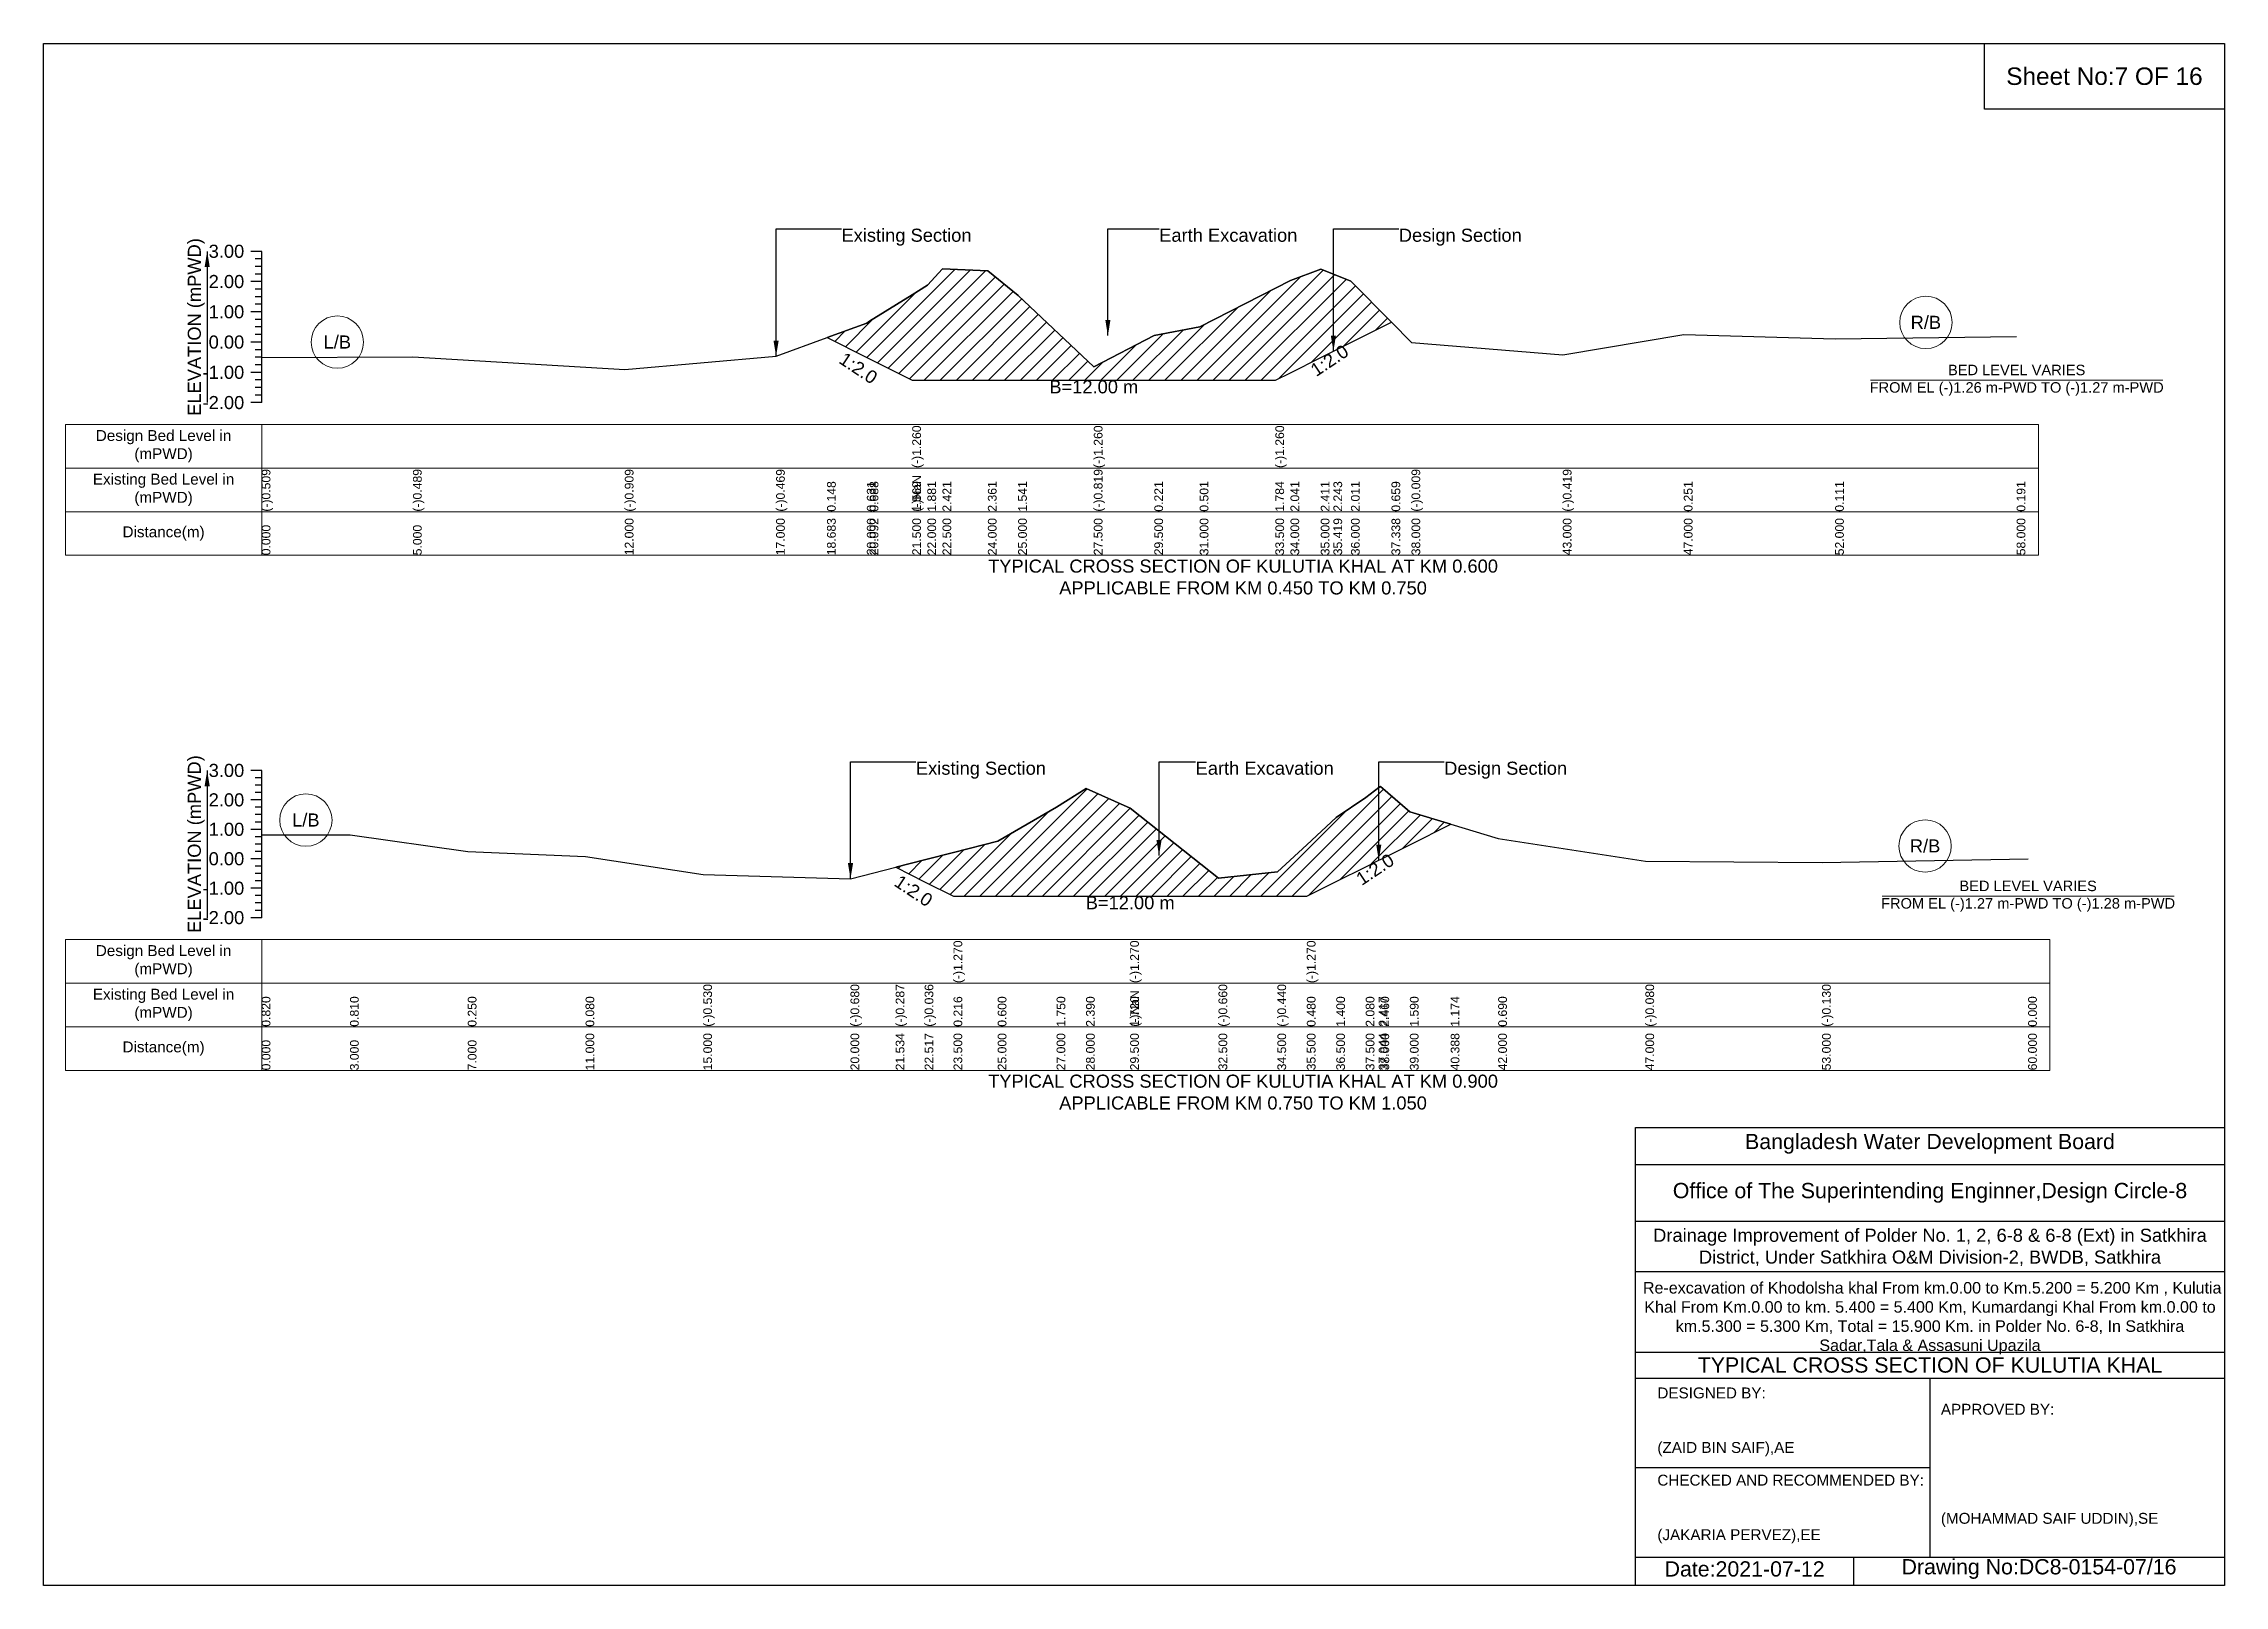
# Model space of a CAD drawing. Header units: inches. Extents: x 91000 to 568000, y -5656 to 0.
# Drawn here: x 310000 to 318000, y -5656 to 0 of the extents above; entities that cross this region are included whole.
import ezdxf

# ---------------------------------------------------------------- set-up
doc = ezdxf.new("R2010")
doc.units = ezdxf.units.IN
doc.header["$LTSCALE"] = 7
doc.header["$MEASUREMENT"] = 0
for name, color, linetype, lineweight in [('Cross section Data Border', 7, 'Continuous', 9), ('Cross Section Labels', 7, 'Continuous', 9), ('Existing_Bed_Level for Xsection', 7, 'Continuous', 25)]:
    doc.layers.add(name, color=color, linetype=linetype, lineweight=lineweight)
doc.styles.get("Standard").update_dxf_attribs({"font": 'arial.ttf'})
doc.dimstyles.get("Standard").update_dxf_attribs({"dimtxt": 0.18, "dimasz": 0.18, "dimexe": 0.18, "dimexo": 0.0625, "dimgap": 0.09, "dimtad": 0, "dimtih": 1, "dimtoh": 1, "dimdec": 4, "dimzin": 0, "dimdsep": 46, "dimtxsty": 'Standard', "dimcen": 0.09, "dimadec": 0, "dimazin": 0, "dimtfac": 1, "dimtdec": 4, "dimtofl": 0, "dimtmove": 0, "dimatfit": 3, "dimfxl": 1, "dimtolj": 1, "dimtzin": 0, "dimarcsym": 0})

msp = doc.modelspace()

# ---------------------------------------------------------------- texts
at = {"attachment_point": 5}
for s, insert, char_height in [('Sheet No:7 OF 16', (317560, -120), 64), ('Bangladesh Water Development Board', (316920, -4036), 56), ('Office of The Superintending Enginner,Design Circle-8', (316920, -4216), 56)]:
    msp.add_mtext(s, dxfattribs=dict(at, insert=insert, char_height=char_height))
for s, insert, char_height, width, attachment_point in [('Drainage Improvement of Polder No. 1, 2, 6-8 & 6-8 (Ext) in Satkhira District, Under Satkhira O&M Division-2, BWDB, Satkhira', (316920, -4416), 48, 2240, 5), (' Re-excavation of Khodolsha khal From km.0.00 to Km.5.200 = 5.200 Km , Kulutia Khal From Km.0.00 to km. 5.400 = 5.400 Km, Kumardangi Khal From km.0.00 to km.5.300 = 5.300 Km, Total = 15.900 Km. in Polder No. 6-8, In Satkhira Sadar,Tala & Assasuni Upazila', (316920, -4676), 42.1524, 2160, 5), ('TYPICAL CROSS SECTION OF KULUTIA KHAL', (316920, -4848), 56, 2240, 5), ('DESIGNED BY:^J^J^J(ZAID BIN SAIF),AE', (315920, -5056), 40, 1120, 4), ('APPROVED BY:^J^J^J^J^J^J(MOHAMMAD SAIF UDDIN),SE', (316960, -5216), 40, 1120, 4), ('CHECKED AND RECOMMENDED BY:^J^J^J(JAKARIA PERVEZ),EE', (315920, -5376), 40, 1120, 4), ('Date:2021-07-12', (316240, -5596), 56, 1120, 5), ('Drawing No:DC8-0154-07/16', (317320, -5596), 56, 1760, 5)]:
    msp.add_mtext(s, dxfattribs=dict(insert=insert, char_height=char_height, width=width, attachment_point=attachment_point))
at = {"layer": 'Cross section Data Border', "char_height": 40, "width": 640, "attachment_point": 5}
for s, insert in [('Design Bed Level in (mPWD)', (310440, -1477.1)), ('Existing Bed Level in (mPWD)', (310440, -1637.1)), ('Distance(m)', (310440, -1797.1)), ('Design Bed Level in (mPWD)', (310440, -3366.6)), ('Existing Bed Level in (mPWD)', (310440, -3526.6)), ('Distance(m)', (310440, -3686.6))]:
    msp.add_mtext(s, dxfattribs=dict(at, insert=insert))
at = {"layer": 'Cross Section Labels'}
for s, insert, char_height, attachment_point in [('Existing Section', (312927, -678.9), 48, 1), ('Earth Excavation', (314092.5, -678.9), 48, 1), ('Design Section', (314971.5, -678.9), 48, 1), ('R/B', (316905, -1022.8), 48, 5), ('L/B', (311077.5, -1095), 48, 5), ('BED LEVEL VARIES ^JFROM EL (-)1.26 m-PWD TO (-)1.27 m-PWD', (317238, -1235), 38.4, 5), ('B=12.00 m', (313852.5, -1235), 48, 2), ('TYPICAL CROSS SECTION OF KULUTIA KHAL AT KM 0.600^JAPPLICABLE FROM KM 0.450 TO KM 0.750', (314400, -1957.1), 48, 5), ('Existing Section', (313200, -2634.2), 48, 1), ('Earth Excavation', (314226, -2634.2), 48, 1), ('Design Section', (315137.9, -2634.2), 48, 1), ('L/B', (310962, -2848.5), 48, 5), ('R/B', (316902, -2943.6), 48, 5), ('BED LEVEL VARIES ^JFROM EL (-)1.27 m-PWD TO (-)1.28 m-PWD', (317280, -3127.7), 38.4, 5), ('B=12.00 m', (313986, -3127.7), 48, 2), ('TYPICAL CROSS SECTION OF KULUTIA KHAL AT KM 0.900^JAPPLICABLE FROM KM 0.750 TO KM 1.050', (314400, -3846.6), 48, 5)]:
    msp.add_mtext(s, dxfattribs=dict(at, insert=insert, char_height=char_height, attachment_point=attachment_point))
at = {"layer": 'Cross Section Labels', "char_height": 48, "attachment_point": 2}
for insert, rotation in [((314703.8, -1142.3), 33.69007), ((313002.4, -1170.7), 326.30993), ((314870.9, -3009.3), 33.69007), ((313204.9, -3088.1), 326.30993)]:
    msp.add_mtext('1:2.0', dxfattribs=dict(at, insert=insert, rotation=rotation))
at = {"layer": 'Existing_Bed_Level for Xsection', "rotation": 90}
for s, insert, char_height, attachment_point in [('ELEVATION (mPWD)', (310560, -1039.6), 48, 5), ('(-)1.260', (313186.5, -1557.1), 32, 1), ('(-)1.260', (313852.5, -1557.1), 32, 1), ('(-)1.260', (314518.5, -1557.1), 32, 1), ('(-)0.509', (310800, -1717.1), 32, 1), ('(-)0.489', (311355, -1717.1), 32, 1), ('(-)0.909', (312132, -1717.1), 32, 1), ('(-)0.469', (312687, -1717.1), 32, 1), ('(-)NaN', (313186.5, -1717.1), 32, 1), ('(-)NaN', (313186.5, -1717.1), 32, 1), ('(-)0.819', (313852.5, -1717.1), 32, 1), ('(-)0.819', (313852.5, -1717.1), 32, 1), ('(-)0.009', (315018, -1717.1), 32, 1), ('(-)0.419', (315573, -1717.1), 32, 1), ('0.148', (312873.9, -1717.1), 32, 1), ('0.631', (313020, -1717.1), 32, 1), ('0.688', (313030.2, -1717.1), 32, 1), ('1.569', (313186.5, -1717.1), 32, 1), ('1.569', (313186.5, -1717.1), 32, 1), ('1.881', (313242, -1717.1), 32, 1), ('2.421', (313297.5, -1717.1), 32, 1), ('2.361', (313464, -1717.1), 32, 1), ('1.541', (313575, -1717.1), 32, 1), ('0.221', (314074.5, -1717.1), 32, 1), ('0.501', (314241, -1717.1), 32, 1), ('1.784', (314518.5, -1717.1), 32, 1), ('1.784', (314518.5, -1717.1), 32, 1), ('1.784', (314518.5, -1717.1), 32, 1), ('2.041', (314574, -1717.1), 32, 1), ('2.411', (314685, -1717.1), 32, 1), ('2.243', (314731.5, -1717.1), 32, 1), ('2.011', (314796, -1717.1), 32, 1), ('0.659', (314944.6, -1717.1), 32, 1), ('0.251', (316017, -1717.1), 32, 1), ('0.111', (316572, -1717.1), 32, 1), ('0.191', (317238, -1717.1), 32, 1), ('12.000', (312132, -1877.1), 32, 1), ('17.000', (312687, -1877.1), 32, 1), ('18.683', (312873.9, -1877.1), 32, 1), ('20.000', (313020, -1877.1), 32, 1), ('20.092', (313030.2, -1877.1), 32, 1), ('21.500', (313186.5, -1877.1), 32, 1), ('21.500', (313186.5, -1877.1), 32, 1), ('21.500', (313186.5, -1877.1), 32, 1), ('22.000', (313242, -1877.1), 32, 1), ('22.500', (313297.5, -1877.1), 32, 1), ('24.000', (313464, -1877.1), 32, 1), ('25.000', (313575, -1877.1), 32, 1), ('27.500', (313852.5, -1877.1), 32, 1), ('27.500', (313852.5, -1877.1), 32, 1), ('27.500', (313852.5, -1877.1), 32, 1), ('29.500', (314074.5, -1877.1), 32, 1), ('31.000', (314241, -1877.1), 32, 1), ('33.500', (314518.5, -1877.1), 32, 1), ('33.500', (314518.5, -1877.1), 32, 1), ('33.500', (314518.5, -1877.1), 32, 1), ('34.000', (314574, -1877.1), 32, 1), ('35.000', (314685, -1877.1), 32, 1), ('35.419', (314731.5, -1877.1), 32, 1), ('36.000', (314796, -1877.1), 32, 1), ('37.338', (314944.6, -1877.1), 32, 1), ('38.000', (315018, -1877.1), 32, 1), ('43.000', (315573, -1877.1), 32, 1), ('47.000', (316017, -1877.1), 32, 1), ('52.000', (316572, -1877.1), 32, 1), ('58.000', (317238, -1877.1), 32, 1), ('0.000', (310800, -1877.1), 32, 1), ('5.000', (311355, -1877.1), 32, 1), ('ELEVATION (mPWD)', (310560, -2936.6), 48, 5), ('(-)1.270', (313338, -3446.6), 32, 1), ('(-)1.270', (313986, -3446.6), 32, 1), ('(-)1.270', (314634, -3446.6), 32, 1), ('0.820', (310800, -3606.6), 32, 1), ('0.810', (311124, -3606.6), 32, 1), ('0.250', (311556, -3606.6), 32, 1), ('0.080', (311988, -3606.6), 32, 1), ('(-)0.530', (312420, -3606.6), 32, 1), ('(-)0.680', (312960, -3606.6), 32, 1), ('(-)0.287', (313125.7, -3606.6), 32, 1), ('(-)0.036', (313231.9, -3606.6), 32, 1), ('0.216', (313338, -3606.6), 32, 1), ('0.216', (313338, -3606.6), 32, 1), ('0.216', (313338, -3606.6), 32, 1), ('0.600', (313500, -3606.6), 32, 1), ('1.750', (313716, -3606.6), 32, 1), ('2.390', (313824, -3606.6), 32, 1), ('(-)NaN', (313986, -3606.6), 32, 1), ('1.720', (313986, -3606.6), 32, 1), ('1.720', (313986, -3606.6), 32, 1), ('(-)0.660', (314310, -3606.6), 32, 1), ('(-)0.440', (314526, -3606.6), 32, 1), ('0.480', (314634, -3606.6), 32, 1), ('0.480', (314634, -3606.6), 32, 1), ('0.480', (314634, -3606.6), 32, 1), ('1.400', (314742, -3606.6), 32, 1), ('2.080', (314850, -3606.6), 32, 1), ('2.417', (314897.9, -3606.6), 32, 1), ('2.460', (314904, -3606.6), 32, 1), ('1.590', (315012, -3606.6), 32, 1), ('1.174', (315161.8, -3606.6), 32, 1), ('0.690', (315336, -3606.6), 32, 1), ('(-)0.080', (315876, -3606.6), 32, 1), ('(-)0.130', (316524, -3606.6), 32, 1), ('0.000', (317280, -3606.6), 32, 1), ('0.000', (310800, -3766.6), 32, 1), ('3.000', (311124, -3766.6), 32, 1), ('7.000', (311556, -3766.6), 32, 1), ('11.000', (311988, -3766.6), 32, 1), ('15.000', (312420, -3766.6), 32, 1), ('20.000', (312960, -3766.6), 32, 1), ('21.534', (313125.7, -3766.6), 32, 1), ('22.517', (313231.9, -3766.6), 32, 1), ('23.500', (313338, -3766.6), 32, 1), ('23.500', (313338, -3766.6), 32, 1), ('23.500', (313338, -3766.6), 32, 1), ('25.000', (313500, -3766.6), 32, 1), ('27.000', (313716, -3766.6), 32, 1), ('28.000', (313824, -3766.6), 32, 1), ('29.500', (313986, -3766.6), 32, 1), ('29.500', (313986, -3766.6), 32, 1), ('29.500', (313986, -3766.6), 32, 1), ('32.500', (314310, -3766.6), 32, 1), ('34.500', (314526, -3766.6), 32, 1), ('35.500', (314634, -3766.6), 32, 1), ('35.500', (314634, -3766.6), 32, 1), ('35.500', (314634, -3766.6), 32, 1), ('36.500', (314742, -3766.6), 32, 1), ('37.500', (314850, -3766.6), 32, 1), ('37.944', (314897.9, -3766.6), 32, 1), ('38.000', (314904, -3766.6), 32, 1), ('39.000', (315012, -3766.6), 32, 1), ('40.388', (315161.8, -3766.6), 32, 1), ('42.000', (315336, -3766.6), 32, 1), ('47.000', (315876, -3766.6), 32, 1), ('53.000', (316524, -3766.6), 32, 1), ('60.000', (317280, -3766.6), 32, 1)]:
    msp.add_mtext(s, dxfattribs=dict(at, insert=insert, char_height=char_height, attachment_point=attachment_point))
at = {"layer": 'Existing_Bed_Level for Xsection', "char_height": 48, "attachment_point": 6}
for s, insert in [('3.00', (310736, -762.1)), ('2.00', (310736, -873.1)), ('1.00', (310736, -984.1)), ('0.00', (310736, -1095.1)), ('-1.00', (310736, -1206.1)), ('-2.00', (310736, -1317.1)), ('3.00', (310736, -2666.6)), ('2.00', (310736, -2774.6)), ('1.00', (310736, -2882.6)), ('0.00', (310736, -2990.6)), ('-1.00', (310736, -3098.6)), ('-2.00', (310736, -3206.6))]:
    msp.add_mtext(s, dxfattribs=dict(at, insert=insert))

# ---------------------------------------------------------------- hatches: boundary and pattern name
at = {"layer": 'Existing_Bed_Level for Xsection'}
h = msp.add_hatch(dxfattribs=at)
h.set_pattern_fill('ANSI31', color=256, scale=333, style=0)
h.paths.add_polyline_path([(312873.9, -1078.6), (313020, -1151.7), (313030.2, -1156.8), (313186.5, -1235), (313242, -1235), (313297.5, -1235), (313464, -1235), (313575, -1235), (313852.5, -1235), (314074.5, -1235), (314241, -1235), (314518.5, -1235), (314574, -1207.2), (314685, -1151.7), (314731.5, -1128.4), (314796, -1096.2), (314944.6, -1021.9), (314796, -871.9), (314731.5, -846.1), (314685, -827.5), (314574, -868.5), (314518.5, -897), (314241, -1039.5), (314074.5, -1070.6), (313852.5, -1186), (313575, -924), (313464, -833), (313297.5, -826.4), (313242, -886.3), (313186.5, -921), (313030.2, -1018.7), (313020, -1025.1)])
h = msp.add_hatch(dxfattribs=at)
h.set_pattern_fill('ANSI31', color=256, scale=324, style=0)
h.paths.add_polyline_path([(313125.7, -3021.6), (313231.9, -3074.6), (313338, -3127.7), (313500, -3127.7), (313716, -3127.7), (313824, -3127.7), (313986, -3127.7), (314310, -3127.7), (314526, -3127.7), (314634, -3127.7), (314742, -3073.7), (314850, -3019.7), (314897.9, -2995.8), (314904, -2992.7), (315012, -2938.7), (315161.8, -2863.8), (315012, -2818.8), (314904, -2724.9), (314897.9, -2729.5), (314850, -2765.9), (314742, -2839.4), (314634, -2938.7), (314526, -3038.1), (314310, -3061.8), (313986, -2804.8), (313824, -2732.4), (313716, -2801.6), (313500, -2925.8), (313338, -2967.2), (313231.9, -2994.4)])

# ---------------------------------------------------------------- linework, layer by layer
for points in [[(310000, 0), (318000, 0), (318000, -5656), (310000, -5656)], [(317120, 0), (318000, 0), (318000, -240), (317120, -240)]]:
    msp.add_lwpolyline(points, close=True)
for points in [[(315840, -5656), (315840, -3976), (318000, -3976)], [(315840, -4112), (318000, -4112)], [(315840, -4320), (318000, -4320)], [(315840, -4504), (318000, -4504)], [(315840, -4800), (318000, -4800)], [(315840, -4896), (318000, -4896)], [(316920, -4896), (316920, -5552)], [(315840, -5224), (316920, -5224)], [(315840, -5552), (318000, -5552)], [(316640, -5552), (316640, -5656)]]:
    msp.add_lwpolyline(points)
at = {"layer": 'Cross section Data Border'}
for points in [[(310080, -1397.1), (317318, -1397.1), (317318, -1877.1), (310080, -1877.1)], [(310080, -3286.6), (317360, -3286.6), (317360, -3766.6), (310080, -3766.6)]]:
    msp.add_lwpolyline(points, close=True, dxfattribs=at)
for points in [[(310800, -1397.1), (310800, -1877.1)], [(310080, -1557.1), (317318, -1557.1)], [(310080, -1717.1), (317318, -1717.1)], [(310800, -3286.6), (310800, -3766.6)], [(310080, -3446.6), (317360, -3446.6)], [(310080, -3606.6), (317360, -3606.6)]]:
    msp.add_lwpolyline(points, dxfattribs=at)
at = {"layer": 'Cross Section Labels'}
for points in [[(316702.2, -1235), (317773.8, -1235)], [(316744.2, -3127.7), (317815.8, -3127.7)]]:
    msp.add_lwpolyline(points, dxfattribs=at)
for centre in [(316905, -1022.8), (311077.5, -1095), (310962, -2848.5), (316902, -2943.6)]:
    msp.add_circle(centre, 96, dxfattribs=at)
at = {"layer": 'Existing_Bed_Level for Xsection'}
for points in [[(310800, -762.1), (310760, -762.1)], [(310800, -789.9), (310776, -789.9)], [(310800, -1317.1), (310800, -1206.1), (310800, -1095.1), (310800, -984.1), (310800, -873.1), (310800, -762.1)], [(310800, -873.1), (310760, -873.1)], [(310800, -817.6), (310776, -817.6)], [(310800, -845.4), (310776, -845.4)], [(310800, -1151.6), (311355, -1149.4), (312132, -1196), (312687, -1147.2), (312873.9, -1078.6), (313020, -1025.1), (313030.2, -1018.7), (313186.5, -921), (313186.5, -921), (313242, -886.3), (313297.5, -826.4), (313464, -833), (313575, -924), (313852.5, -1186), (313852.5, -1186), (314074.5, -1070.6), (314241, -1039.5), (314518.5, -897), (314518.5, -897), (314574, -868.5), (314685, -827.5), (314731.5, -846.1), (314796, -871.9), (314944.6, -1021.9), (315018, -1096.1), (315573, -1141.6), (316017, -1067.2), (316572, -1082.8), (317238, -1073.9)], [(310800, -900.9), (310776, -900.9)], [(310800, -928.6), (310776, -928.6)], [(310800, -956.4), (310776, -956.4)], [(310800, -984.1), (310760, -984.1)], [(310800, -1011.9), (310776, -1011.9)], [(310800, -1039.6), (310776, -1039.6)], [(310800, -1095.1), (310760, -1095.1)], [(310800, -1067.4), (310776, -1067.4)], [(310800, -1122.9), (310776, -1122.9)], [(310800, -1150.6), (310776, -1150.6)], [(310800, -1178.4), (310776, -1178.4)], [(310800, -1206.1), (310760, -1206.1)], [(310800, -1233.9), (310776, -1233.9)], [(310800, -1261.6), (310776, -1261.6)], [(310800, -1317.1), (310760, -1317.1)], [(310800, -1289.4), (310776, -1289.4)], [(310800, -2666.6), (310760, -2666.6)], [(310800, -2693.6), (310776, -2693.6)], [(310800, -3206.6), (310800, -3098.6), (310800, -2990.6), (310800, -2882.6), (310800, -2774.6), (310800, -2666.6)], [(310800, -2774.6), (310760, -2774.6)], [(310800, -2720.6), (310776, -2720.6)], [(310800, -2747.6), (310776, -2747.6)], [(310800, -2902), (311124, -2903.1), (311556, -2963.6), (311988, -2981.9), (312420, -3047.8), (312960, -3064), (313125.7, -3021.6), (313231.9, -2994.4), (313338, -2967.2), (313338, -2967.2), (313500, -2925.8), (313716, -2801.6), (313824, -2732.4), (313986, -2804.8), (313986, -2804.8), (314310, -3061.8), (314526, -3038.1), (314634, -2938.7), (314634, -2938.7), (314742, -2839.4), (314850, -2765.9), (314897.9, -2729.5), (314904, -2724.9), (315012, -2818.8), (315161.8, -2863.8), (315336, -2916), (315876, -2999.2), (316524, -3004.6), (317280, -2990.6)], [(310800, -2801.6), (310776, -2801.6)], [(310800, -2828.6), (310776, -2828.6)], [(310800, -2855.6), (310776, -2855.6)], [(310800, -2882.6), (310760, -2882.6)], [(310800, -2909.6), (310776, -2909.6)], [(310800, -2936.6), (310776, -2936.6)], [(310800, -2990.6), (310760, -2990.6)], [(310800, -2963.6), (310776, -2963.6)], [(310800, -3017.6), (310776, -3017.6)], [(310800, -3098.6), (310760, -3098.6)], [(310800, -3044.6), (310776, -3044.6)], [(310800, -3071.6), (310776, -3071.6)], [(310800, -3125.6), (310776, -3125.6)], [(310800, -3152.6), (310776, -3152.6)], [(310800, -3179.6), (310776, -3179.6)], [(310800, -3206.6), (310760, -3206.6)]]:
    msp.add_lwpolyline(points, dxfattribs=at)
for points in [[(312873.9, -1078.6), (312873.9, -1078.6), (313020, -1151.7), (313030.2, -1156.8), (313186.5, -1235), (313186.5, -1235), (313242, -1235), (313297.5, -1235), (313464, -1235), (313575, -1235), (313852.5, -1235), (313852.5, -1235), (314074.5, -1235), (314241, -1235), (314518.5, -1235), (314518.5, -1235), (314574, -1207.2), (314685, -1151.7), (314731.5, -1128.4), (314796, -1096.2), (314944.6, -1021.9), (314796, -871.9), (314731.5, -846.1), (314685, -827.5), (314574, -868.5), (314518.5, -897), (314518.5, -897), (314241, -1039.5), (314074.5, -1070.6), (313852.5, -1186), (313852.5, -1186), (313575, -924), (313464, -833), (313297.5, -826.4), (313242, -886.3), (313186.5, -921), (313186.5, -921), (313030.2, -1018.7), (313020, -1025.1), (312873.9, -1078.6)], [(313125.7, -3021.6), (313125.7, -3021.6), (313231.9, -3074.6), (313338, -3127.7), (313338, -3127.7), (313500, -3127.7), (313716, -3127.7), (313824, -3127.7), (313986, -3127.7), (313986, -3127.7), (314310, -3127.7), (314526, -3127.7), (314634, -3127.7), (314634, -3127.7), (314742, -3073.7), (314850, -3019.7), (314897.9, -2995.8), (314904, -2992.7), (315012, -2938.7), (315161.8, -2863.8), (315012, -2818.8), (314904, -2724.9), (314897.9, -2729.5), (314850, -2765.9), (314742, -2839.4), (314634, -2938.7), (314634, -2938.7), (314526, -3038.1), (314310, -3061.8), (313986, -2804.8), (313986, -2804.8), (313824, -2732.4), (313716, -2801.6), (313500, -2925.8), (313338, -2967.2), (313338, -2967.2), (313231.9, -2994.4), (313125.7, -3021.6)]]:
    msp.add_lwpolyline(points, close=True, dxfattribs=at)

msp.set_redraw_order([(e.dxf.handle, doc.entitydb.next_handle()) for e in msp.query("TEXT MTEXT ATTDEF DIMENSION ARC_DIMENSION")])  # texts and dimensions are drawn at this point

# ---------------------------------------------------------------- leaders
at = {"layer": 'Cross Section Labels', "annotation_type": 0, "has_hookline": 1, "hookline_direction": 0}
for points, text_width in [([(312687, -1147.2), (312687, -678.9), (312926.9, -678.9)], 467.2), ([(313904.2, -1071.3), (313904.2, -678.9), (314092.4, -678.9)], 497), ([(314731.5, -1128.4), (314731.5, -678.9), (314971.4, -678.9)], 441.2), ([(312960, -3064), (312960, -2634.2), (313199.9, -2634.2)], 467.2), ([(314091.8, -2978.8), (314091.8, -2634.2), (314225.9, -2634.2)], 497), ([(314897.9, -2995.8), (314897.9, -2634.2), (315137.8, -2634.2)], 441.2)]:
    msp.add_leader(points, dimstyle='Standard', override={"dimasz": 57.6}, dxfattribs=dict(at, text_width=text_width))
at = {"layer": 'Existing_Bed_Level for Xsection'}
for points in [[(310600, -762.1), (310600, -1317.1)], [(310600, -2666.6), (310600, -3206.6)]]:
    msp.add_leader(points, dimstyle='Standard', override={"dimasz": 57.6}, dxfattribs=at)

doc.saveas('drawing.dxf')
